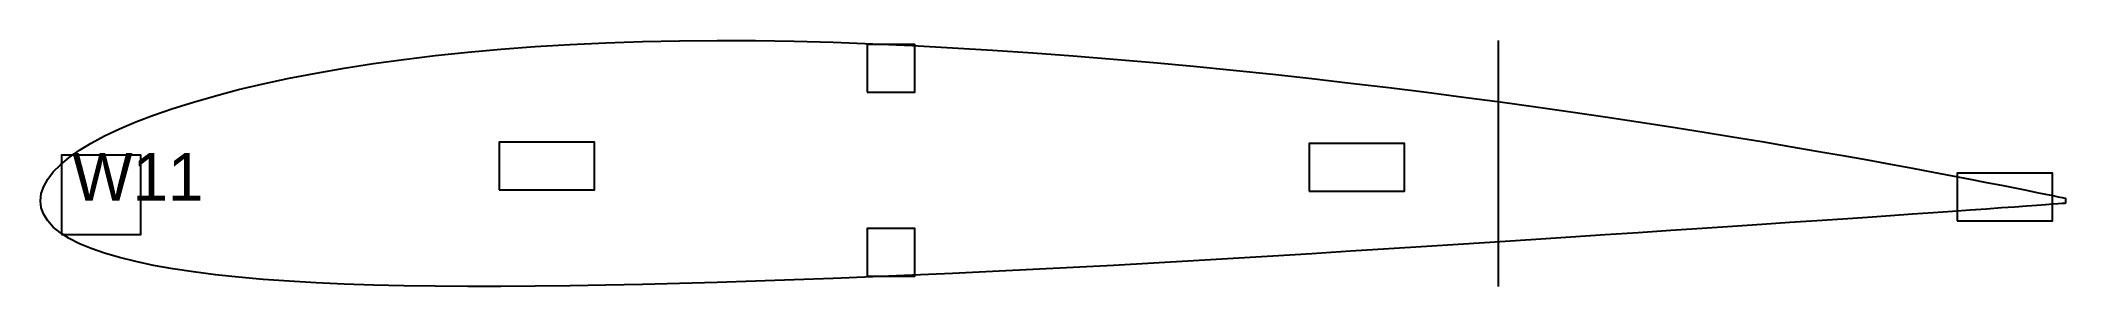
# Model space of a CAD drawing. Extents: x 0 to 2126, y -196 to 49.
# Drawn here: x 1998.6 to 2126, y 0 to 15.5 of the extents above; entities that cross this region are included whole.
import ezdxf

# ---------------------------------------------------------------- set-up
doc = ezdxf.new("R2010")
doc.units = 0
for name, color, linetype in [('WING_RIBS', 5, 'CONTINUOUS'), ('WING_RIBS_HINGE', 3, 'CONTINUOUS'), ('WING_RIBS_LABEL', 7, 'CONTINUOUS'), ('WING_RIBS_SLOTS', 1, 'CONTINUOUS')]:
    doc.layers.add(name, color=color, linetype=linetype)

msp = doc.modelspace()

# ---------------------------------------------------------------- texts
at = {"layer": 'WING_RIBS_LABEL'}
msp.add_text('W11', height=3, dxfattribs=at).set_placement((2000.615962, 5.396404))

# ---------------------------------------------------------------- linework, layer by layer
at = {"layer": 'WING_RIBS'}
msp.add_lwpolyline([(1998.615962, 5.396404), (1998.666313, 5.846547), (1998.817288, 6.298937), (1999.068646, 6.753179), (1999.419991, 7.208714), (1999.870768, 7.664829), (2000.420263, 8.120662), (2001.067607, 8.575213), (2001.811777, 9.027354), (2002.651597, 9.47584), (2003.585738, 9.919326), (2004.612724, 10.356381), (2005.73093, 10.785503), (2006.938588, 11.20514), (2008.233789, 11.6137), (2009.614485, 12.009578), (2011.078492, 12.391167), (2012.623496, 12.756876), (2014.247054, 13.105152), (2015.946598, 13.434487), (2017.719442, 13.743445), (2019.562782, 14.030664), (2021.473703, 14.294877), (2023.449184, 14.534921), (2025.486101, 14.749746), (2027.581233, 14.938423), (2029.731268, 15.100154), (2031.932806, 15.234274), (2034.182365, 15.340253), (2036.476389, 15.417704), (2038.811251, 15.466377), (2041.183258, 15.486163), (2043.58866, 15.47709), (2046.023654, 15.439318), (2048.484388, 15.373139), (2050.966974, 15.280063), (2053.467483, 15.165817), (2055.981964, 15.031817), (2058.506441, 14.878888), (2061.03692, 14.707912), (2063.569402, 14.519818), (2066.099881, 14.315578), (2068.624357, 14.096199), (2071.138838, 13.862719), (2073.639348, 13.616201), (2076.121933, 13.357731), (2078.582668, 13.088412), (2081.017662, 12.809363), (2083.423064, 12.521714), (2085.795071, 12.226608), (2088.129933, 11.925194), (2090.423957, 11.618631), (2092.673516, 11.308085), (2094.875054, 10.994727), (2097.025089, 10.679732), (2099.120221, 10.364284), (2101.157138, 10.049565), (2103.132619, 9.736764), (2105.04354, 9.427067), (2106.88688, 9.121659), (2108.659723, 8.821723), (2110.359268, 8.528434), (2111.982826, 8.242954), (2113.52783, 7.966435), (2114.991837, 7.700005), (2116.372533, 7.444771), (2117.667734, 7.201808), (2118.875392, 6.972155), (2119.993598, 6.75681), (2121.020583, 6.556722), (2121.954725, 6.372784), (2122.794544, 6.20583), (2123.538715, 6.056624), (2124.186059, 5.925857), (2124.735554, 5.814139), (2125.186331, 5.721999), (2125.537676, 5.649872), (2125.789034, 5.598105), (2125.940008, 5.566944), (2125.99036, 5.556541), (2125.99036, 5.236268), (2125.940008, 5.232576), (2125.789034, 5.221512), (2125.537676, 5.203116), (2125.186331, 5.17745), (2124.735554, 5.144603), (2124.186059, 5.104686), (2123.538715, 5.057827), (2122.794544, 5.004178), (2121.954725, 4.943902), (2121.020583, 4.877179), (2119.993598, 4.804198), (2118.875392, 4.725157), (2117.667734, 4.640262), (2116.372533, 4.549723), (2114.991837, 4.453751), (2113.52783, 4.35256), (2111.982826, 4.246367), (2110.359268, 4.135386), (2108.659723, 4.019835), (2106.88688, 3.899934), (2105.04354, 3.775905), (2103.132619, 3.647978), (2101.157138, 3.51639), (2099.120221, 3.381392), (2097.025089, 3.243248), (2094.875054, 3.102243), (2092.673516, 2.958685), (2090.423957, 2.812908), (2088.129933, 2.665279), (2085.795071, 2.5162), (2083.423064, 2.366114), (2081.017662, 2.215502), (2078.582668, 2.064895), (2076.121933, 1.914866), (2073.639348, 1.76604), (2071.138838, 1.619089), (2068.624357, 1.474732), (2066.099881, 1.333733), (2063.569402, 1.196902), (2061.03692, 1.065085), (2058.506441, 0.939167), (2055.981964, 0.820056), (2053.467483, 0.708688), (2050.966974, 0.606009), (2048.484388, 0.512351), (2046.023654, 0.423842), (2043.58866, 0.340576), (2041.183258, 0.263709), (2038.811251, 0.194402), (2036.476389, 0.133807), (2034.182365, 0.083059), (2031.932806, 0.043263), (2029.731268, 0.015486), (2027.581233, 0.000745), (2025.486101, 0), (2023.449184, 0.014146), (2021.473703, 0.044006), (2019.562782, 0.090329), (2017.719442, 0.15378), (2015.946598, 0.234944), (2014.247054, 0.334323), (2012.623496, 0.452332), (2011.078492, 0.589309), (2009.614485, 0.74551), (2008.233789, 0.921117), (2006.938588, 1.116244), (2005.73093, 1.330941), (2004.612724, 1.565199), (2003.585738, 1.818962), (2002.651597, 2.092131), (2001.811777, 2.384573), (2001.067607, 2.696128), (2000.420263, 3.026617), (1999.870768, 3.375851), (1999.419991, 3.743632), (1999.068646, 4.129764), (1998.817288, 4.534057), (1998.666313, 4.956327), (1998.615962, 5.396404)], close=True, dxfattribs=at)
at = {"layer": 'WING_RIBS_HINGE'}
msp.add_line((2090.325528, 0), (2090.325528, 15.486163), dxfattribs=at)
at = {"layer": 'WING_RIBS_SLOTS'}
for points in [[(2050.613209, 12.229771), (2053.613209, 12.229771), (2053.613209, 15.229771), (2050.613209, 15.229771)], [(2027.459562, 6.085486), (2033.459562, 6.085486), (2033.459562, 9.085486), (2027.459562, 9.085486)], [(2078.40932, 6.001556), (2084.40932, 6.001556), (2084.40932, 9.001556), (2078.40932, 9.001556)], [(1999.937194, 3.264192), (2004.937194, 3.264192), (2004.937194, 8.264192), (1999.937194, 8.264192)], [(2119.169128, 4.144782), (2125.169128, 4.144782), (2125.169128, 7.144782), (2119.169128, 7.144782)], [(2050.613209, 0.652165), (2053.613209, 0.652165), (2053.613209, 3.652165), (2050.613209, 3.652165)]]:
    msp.add_lwpolyline(points, close=True, dxfattribs=at)

msp.set_redraw_order([(e.dxf.handle, doc.entitydb.next_handle()) for e in msp.query("TEXT MTEXT ATTDEF DIMENSION ARC_DIMENSION")])  # texts and dimensions are drawn at this point

doc.saveas('drawing.dxf')
